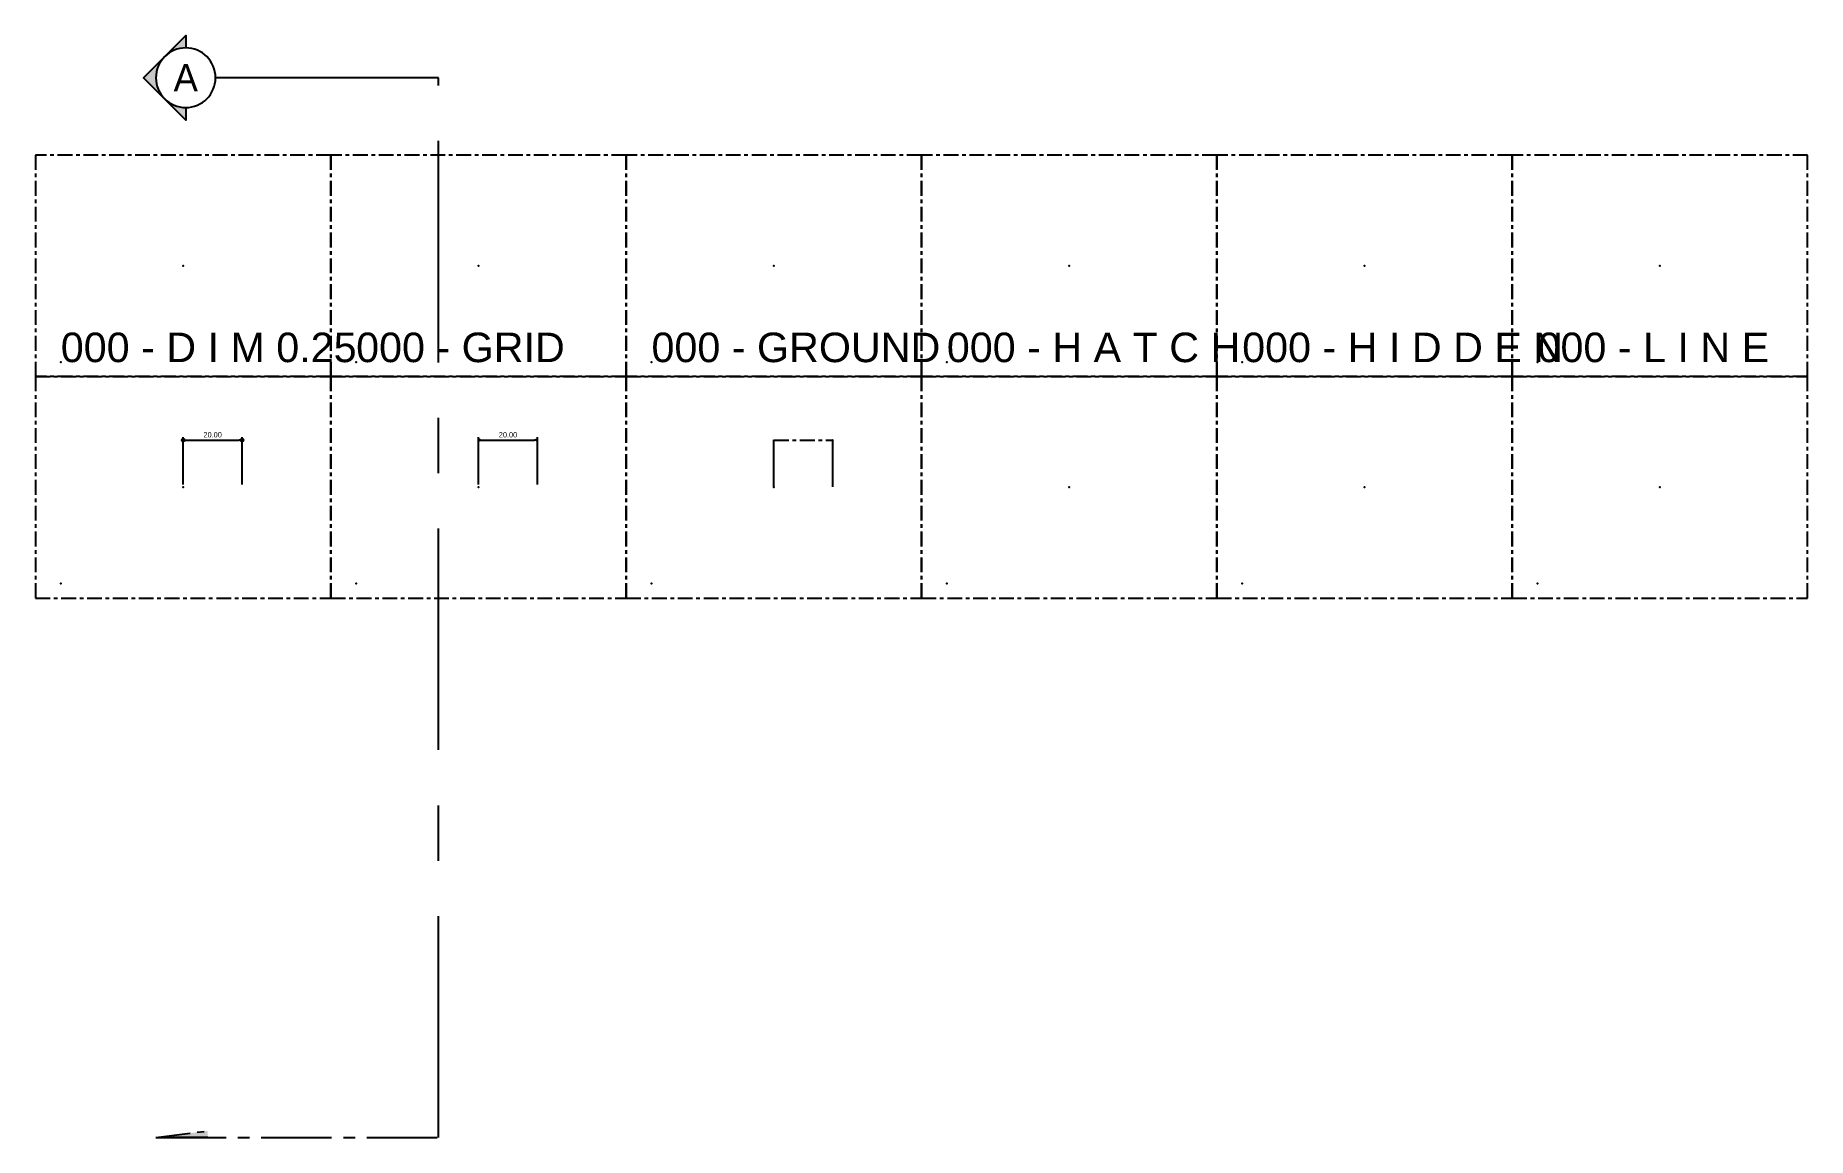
# Model space of a CAD drawing. Header units: millimetres. Extents: x -7838 to 78912, y -32093 to 42426.
# Drawn here: x 6430 to 7030, y 8936 to 9310 of the extents above; entities that cross this region are included whole.
import ezdxf
from ezdxf.enums import TextEntityAlignment as Align

# ---------------------------------------------------------------- set-up
doc = ezdxf.new("R2010")
doc.units = ezdxf.units.MM
for name, pattern in [('005_GG_TA_LINE', [13.75, 5, -1.25, 1.25, -1.25, 5]), ('015_GG_TA_LINE', [41.25, 15, -3.75, 3.75, -3.75, 15]), ('ACAD_ISO04W100', [30, 24, -3, 0, -3]), ('CENTER', [2, 1.25, -0.25, 0.25, -0.25]), ('CENTER2', [7.1439, 4.7625, -0.7938, 0.7938, -0.7938])]:
    doc.linetypes.add(name, pattern=pattern)
for name, color, linetype in [('000 - D I M', 6, 'Continuous'), ('000 - D I M 0.25', 6, 'Continuous'), ('000 - GRID', 8, 'CENTER'), ('000 - GROUND', 6, 'Continuous'), ('000 - H A T C H', 8, 'Continuous'), ('000 - H I D D E N', 7, 'Continuous'), ('000 - L I N E', 1, 'Continuous'), ('000 - SYMBOL CON', 1, 'Continuous')]:
    doc.layers.add(name, color=color, linetype=linetype)
doc.styles.add('Cetury Gothic', font='GOTHIC.TTF')
doc.styles.add('CORDIA', font='cordia.shx')
doc.styles.get("Standard").update_dxf_attribs({"font": 'arial.ttf'})
doc.dimstyles.new('DIM C-C', dxfattribs={"dimtxt": 0.18, "dimasz": 0.1, "dimexe": 0.1, "dimexo": 0.1, "dimgap": 0.09, "dimtad": 1, "dimtoh": 1, "dimzin": 0, "dimdsep": 46, "dimtxsty": 'CORDIA', "dimblk": 'ORIGIN', "dimcen": 0.1, "dimdle": 0.1, "dimclrd": 40, "dimclre": 140, "dimclrt": 3, "dimadec": 0, "dimazin": 0, "dimtfac": 1, "dimtix": 1, "dimtmove": 2, "dimatfit": 3, "dimfxl": 1, "dimtolj": 1, "dimtzin": 0, "dimarcsym": 0})
doc.dimstyles.new('DIM CLEARANCE', dxfattribs={"dimtxt": 0.18, "dimasz": 0.1, "dimexe": 0.1, "dimexo": 0.1, "dimgap": 0.09, "dimtad": 1, "dimtoh": 1, "dimzin": 0, "dimdsep": 46, "dimtxsty": 'CORDIA', "dimblk": 'OPEN90', "dimcen": 0.1, "dimdle": 0.1, "dimclrd": 40, "dimclre": 140, "dimclrt": 3, "dimadec": 0, "dimazin": 0, "dimtfac": 1, "dimtix": 1, "dimtofl": 0, "dimtmove": 2, "dimatfit": 3, "dimfxl": 1, "dimtolj": 1, "dimtzin": 0, "dimarcsym": 0})
doc.dimstyles.new('DIM HOLE', dxfattribs={"dimtxt": 0.18, "dimasz": 0.1, "dimexe": 0.1, "dimexo": 0.1, "dimgap": 0.09, "dimtad": 1, "dimtoh": 1, "dimzin": 0, "dimdsep": 46, "dimtxsty": 'CORDIA', "dimblk": 'OPEN90', "dimcen": 0.1, "dimdle": 0.1, "dimclrd": 40, "dimclre": 140, "dimclrt": 3, "dimadec": 0, "dimazin": 0, "dimtfac": 1, "dimtix": 1, "dimtofl": 0, "dimtmove": 0, "dimatfit": 3, "dimfxl": 1, "dimtolj": 1, "dimtzin": 0, "dimarcsym": 0})

msp = doc.modelspace()

# ---------------------------------------------------------------- blocks, each defined once
blk = doc.blocks.new('*U93')
at = {"color": 0, "linetype": '005_GG_TA_LINE'}
blk.add_lwpolyline([(0, 0), (100, 0), (100, 75), (0, 75)], close=True, dxfattribs=at)
for p in [(50, 37.5), (8.58, 4.88)]:
    blk.add_point(p, dxfattribs=at)
blk.add_attdef('NAMEBLK', (8.58, 4.88), '', height=10, dxfattribs=at)
blk = doc.blocks.new('_Origin')
at = {"color": 0, "linetype": 'ByBlock', "lineweight": -2}
blk.add_line((0, 0), (-1, 0), dxfattribs=at)
blk.add_circle((0, 0), 0.5, dxfattribs=at)
blk = doc.blocks.new('_Open90')
at = {"color": 0, "linetype": 'ByBlock', "lineweight": -2}
for p, q in [((0, 0), (-1, 0)), ((-0.5, 0.5), (0, 0)), ((0, 0), (-0.5, -0.5))]:
    blk.add_line(p, q, dxfattribs=at)
blk = doc.blocks.new('A$C6D7226B7')
blk.add_hatch(color=2).paths.add_polyline_path([(0.71, 5.6), (0, 0), (0.71, 0)])
at = {"color": 2, "linetype": 'CENTER', "ltscale": 3}
for p, q in [((0.71, 5.6), (0, 0)), ((0.71, 0), (0.71, 5.6))]:
    blk.add_line(p, q, dxfattribs=at)
blk = doc.blocks.new('A$C2FD3211E')
h = blk.add_hatch(color=2)
h.paths.add_polyline_path([(2.01, 7.26, -0.198912), (2.84, 5.25), (4.02, 5.25)])
h.paths.add_polyline_path([(-2.01, 7.26), (-4.02, 5.25), (-2.84, 5.25, -0.198912)])
h.paths.add_polyline_path([(0, 9.27), (-2.01, 7.26, -0.198912), (0, 8.09, -0.198912), (2.01, 7.26)])
at = {"color": 2}
blk.add_lwpolyline([(2.84, 5.25), (4.02, 5.25), (0, 9.27), (-4.02, 5.25), (-2.84, 5.25)], dxfattribs=at)
blk = doc.blocks.new('*U63')
at = {"color": 2, "linetype": 'CENTER2'}
blk.add_line((-2.03, 71.78), (17.12, 71.78), dxfattribs=at)
at = {"color": 2, "linetype": 'ByBlock'}
blk.add_line((17.12, 71.78), (17.12, 0), dxfattribs=at)
at = {"color": 2}
blk.add_line((17.12, 0), (2.02, 0), dxfattribs=at)
blk.add_circle((0, 0), 2.02, dxfattribs=at)
blk.add_circle((0, 0), 2.02, dxfattribs=at)
at = {"color": 3, "rotation": 90.00000000000284}
for name, p, xscale, yscale, zscale in [('A$C6D7226B7', (1.49, 71.33), 0.6282634594427969, 0.6282634594427969, 0.6282634594427969), ('A$C2FD3211E', (3.74, 0), 0.7125486143040686, 0.7125486143040686, 0.7125486143040686)]:
    blk.add_blockref(name, p, dxfattribs=dict(at, xscale=xscale, yscale=yscale, zscale=zscale))
at = {"color": 0, "style": 'Cetury Gothic'}
blk.add_attdef('MINI_SEC_SYM', text='', height=1.85, dxfattribs=at).set_placement((0, 0), align=Align.MIDDLE_CENTER)
blk = doc.blocks.new('*D105')
at = {"layer": '000 - D I M', "color": 140, "linetype": 'ACAD_ISO04W100', "lineweight": -2, "transparency": 16777216}
for p, q in [((6680.37, 9156.78), (6680.37, 9172.75)), ((6700.37, 9156.78), (6700.37, 9172.75))]:
    blk.add_line(p, q, dxfattribs=at)
at = {"layer": '000 - D I M', "color": 40, "linetype": '005_GG_TA_LINE', "lineweight": -2, "transparency": 16777216}
blk.add_line((6680.47, 9172.65), (6700.27, 9172.65), dxfattribs=at)
at = {"layer": 'Defpoints', "color": 0, "linetype": '005_GG_TA_LINE', "transparency": 16777216}
for p in [(6700.37, 9172.65), (6680.37, 9156.68), (6700.37, 9156.68)]:
    blk.add_point(p, dxfattribs=at)
at = {"layer": '000 - D I M', "color": 40, "linetype": '005_GG_TA_LINE', "lineweight": -2, "transparency": 16777216, "xscale": 0.1, "yscale": 0.1, "zscale": 0.1, "rotation": 180}
blk.add_blockref('_Open90', (6680.37, 9172.65), dxfattribs=at)
at = {"layer": '000 - D I M', "color": 40, "linetype": '005_GG_TA_LINE', "lineweight": -2, "transparency": 16777216, "xscale": 0.1, "yscale": 0.1, "zscale": 0.1}
blk.add_blockref('_Open90', (6700.37, 9172.65), dxfattribs=at)
at = {"layer": '000 - D I M', "color": 3, "linetype": '005_GG_TA_LINE', "transparency": 16777216, "insert": (6690.37, 9172.83), "char_height": 0.18, "attachment_point": 5, "style": 'CORDIA'}
blk.add_mtext('\\A1;20.00', dxfattribs=at)

# ---------------------------------------------------------------- dimensions: what is measured, and where the dimension line sits
at = {"layer": '000 - D I M', "linetype": '005_GG_TA_LINE'}
for base, p1, p2, dimstyle in [((6500.369, 9172.653), (6480.369, 9156.681), (6500.369, 9156.681), 'DIM C-C'), ((6600.369, 9172.653), (6580.369, 9156.681), (6600.369, 9156.681), 'DIM HOLE')]:
    msp.add_linear_dim(base=base, p1=p1, p2=p2, dimstyle=dimstyle, override={"dimscale": 10}, dxfattribs=at).render()
dim = msp.add_linear_dim(base=(6700.369, 9172.653), p1=(6680.369, 9156.681), p2=(6700.369, 9156.681), dimstyle='DIM CLEARANCE', dxfattribs=at)
dim.commit()
dim.dimension.update_dxf_attribs({"geometry": '*D105', "text_midpoint": (6690.369, 9172.833)})

# ---------------------------------------------------------------- block references
at = {"layer": '000 - D I M 0.25'}
msp.add_blockref('*U93', (6430.369, 9194.181), dxfattribs=at).add_auto_attribs({'NAMEBLK': '000 - D I M 0.25'})
at = {"layer": '000 - GRID'}
msp.add_blockref('*U93', (6530.369, 9194.181), dxfattribs=at).add_auto_attribs({'NAMEBLK': '000 - GRID'})
at = {"layer": '000 - GRID', "linetype": '005_GG_TA_LINE'}
for p in [(6430.369, 9119.181), (6530.369, 9119.181), (6630.369, 9119.181), (6730.369, 9119.181), (6830.369, 9119.181), (6930.369, 9119.181)]:
    msp.add_blockref('*U93', p, dxfattribs=at)
at = {"layer": '000 - GROUND'}
msp.add_blockref('*U93', (6630.369, 9194.181), dxfattribs=at).add_auto_attribs({'NAMEBLK': '000 - GROUND'})
at = {"layer": '000 - H A T C H'}
msp.add_blockref('*U93', (6730.369, 9194.181), dxfattribs=at).add_auto_attribs({'NAMEBLK': '000 - H A T C H'})
at = {"layer": '000 - H I D D E N'}
msp.add_blockref('*U93', (6830.369, 9194.181), dxfattribs=at).add_auto_attribs({'NAMEBLK': '000 - H I D D E N'})
at = {"layer": '000 - L I N E'}
msp.add_blockref('*U93', (6930.369, 9194.181), dxfattribs=at).add_auto_attribs({'NAMEBLK': '000 - L I N E'})
at = {"layer": '000 - SYMBOL CON', "color": 4, "linetype": '015_GG_TA_LINE'}
ref = msp.add_blockref('*U63', (6481.263, 9295.376), dxfattribs=dict(at, xscale=-5, yscale=5, zscale=5, rotation=180))
ref.add_attrib('MINI_SEC_SYM', 'A', dxfattribs={"layer": '0', "color": 0, "height": 9.246, "style": 'Cetury Gothic'}).set_placement((6481.263, 9295.376), align=Align.MIDDLE_CENTER)

msp.set_redraw_order([(e.dxf.handle, doc.entitydb.next_handle()) for e in msp.query("TEXT MTEXT ATTDEF DIMENSION ARC_DIMENSION")])  # texts and dimensions are drawn at this point

doc.saveas('drawing.dxf')
